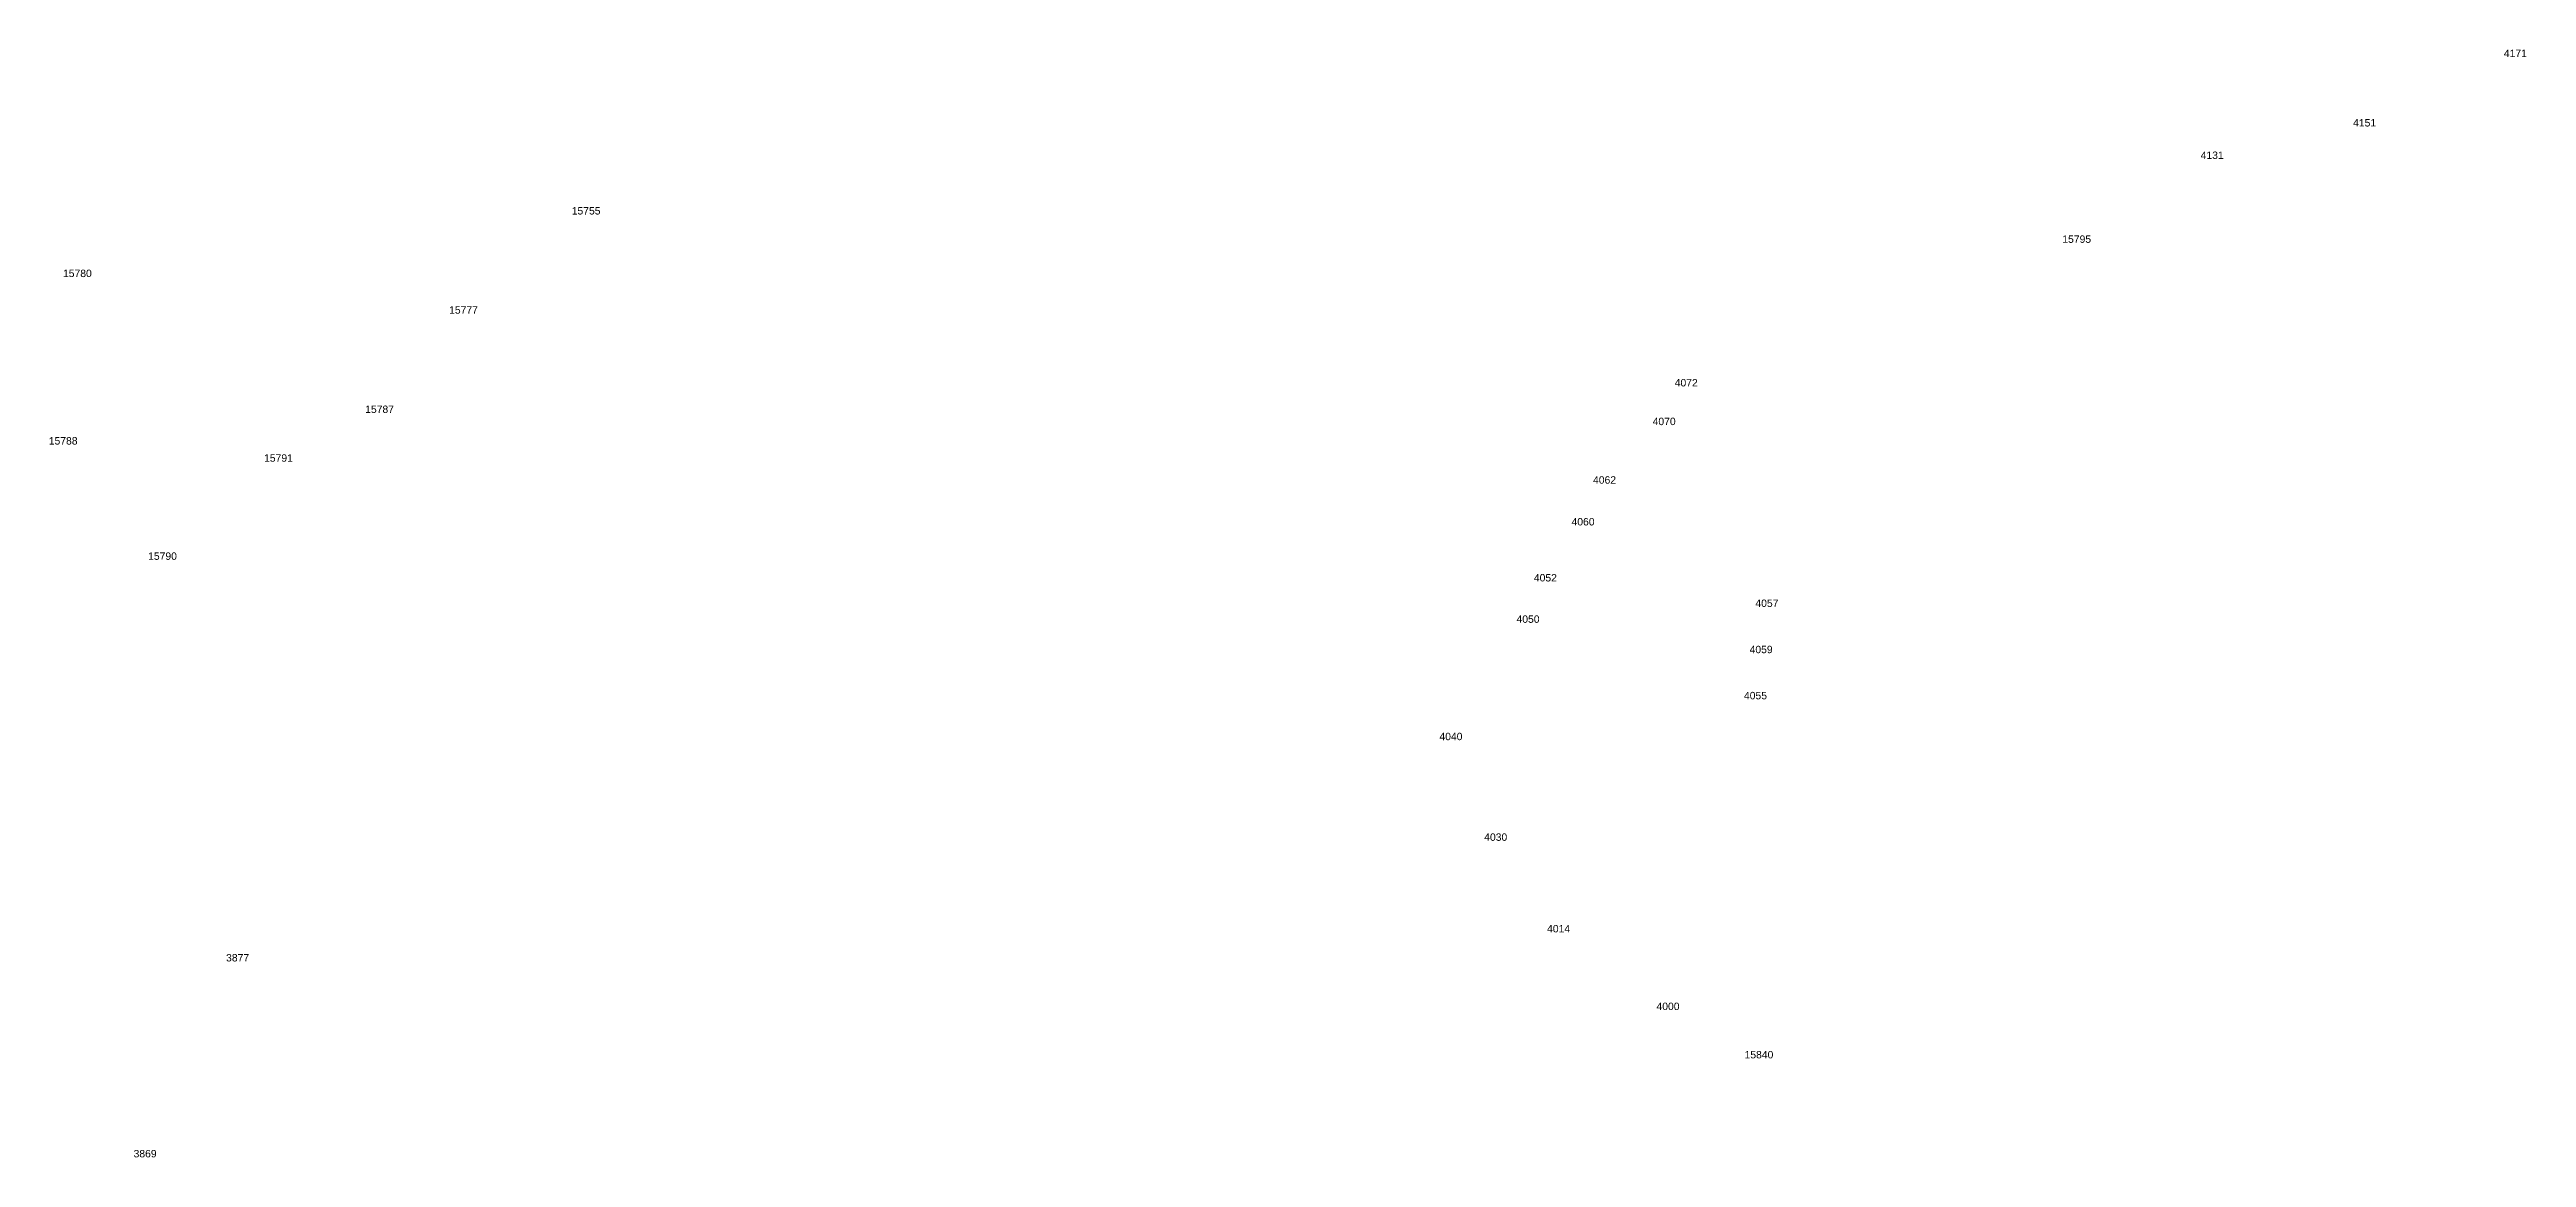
# Model space of a CAD drawing. Header units: feet. Extents: x 865220 to 2781189, y -2240498 to 970979.
# Drawn here: x 2769555 to 2771226, y 955262 to 956010 of the extents above; entities that cross this region are included whole.
import ezdxf

# ---------------------------------------------------------------- set-up
doc = ezdxf.new("R2010")
doc.units = ezdxf.units.FT
doc.header["$LTSCALE"] = 0.015
doc.header["$MEASUREMENT"] = 0
doc.layers.add('NOTES', color=7, linetype='Continuous')
doc.layers.add('Scott County Addresses', color=7, linetype='Continuous')
doc.styles.add('Dimensions 100', font='arial.ttf')

# ---------------------------------------------------------------- blocks, each defined once
blk = doc.blocks.new('ACMAP_ANN_TEMPLATE_Scott County Address')
at = {"layer": 'Scott County Addresses', "style": 'Dimensions 100'}
blk.add_attdef('ScottCountyAddress', (0, 0), '', height=50, dxfattribs=at)

msp = doc.modelspace()

# ---------------------------------------------------------------- hatches: boundary and pattern name
at = {"layer": 'NOTES', "lineweight": 5, "ltscale": 50}
h = msp.add_hatch(dxfattribs=at)
h.set_pattern_fill('ANSI31', color=1, scale=200)
h.set_pattern_definition([(45, (-77373.197, -38338.257), (-17.67766953, 17.67766953), [])])
edge = h.paths.add_edge_path()
edge.add_arc((-36684104.4, 974184.5), 39453460.3, 359.97783818, 359.97815546)
edge.add_line((2769353.1, 959142.5), (2769353.1, 959142.5))
edge.add_line((2769353.1, 959142.5), (2769353.2, 959362.5))
edge.add_line((2769353.2, 959362.5), (2770280.2, 959367.3))
edge.add_line((2770280.2, 959367.3), (2770301.1, 958927.5))
edge.add_line((2770301.1, 958927.5), (2770012.9, 958926))
edge.add_line((2770012.9, 958926), (2769897.9, 958925.4))
edge.add_line((2769897.9, 958925.4), (2769552.9, 958923.9))
edge.add_line((2769552.9, 958923.9), (2769353, 958924.1))

# ---------------------------------------------------------------- block references
at = {"layer": 'Scott County Addresses', "lineweight": 5, "xscale": 0.1, "yscale": 0.1, "zscale": 0.1}
for p, values in [((2771210.3, 956004.7), {'ScottCountyAddress': '4171'}), ((2771108.6, 955957.8), {'ScottCountyAddress': '4151'}), ((2771005.8, 955935.9), {'ScottCountyAddress': '4131'}), ((2769907.2, 955898.4), {'ScottCountyAddress': '15755'}), ((2770912.5, 955879.3), {'ScottCountyAddress': '15795'}), ((2769564.1, 955856.2), {'ScottCountyAddress': '15780'}), ((2769824.5, 955831.5), {'ScottCountyAddress': '15777'}), ((2770651.1, 955782.4), {'ScottCountyAddress': '4072'}), ((2769767.9, 955764.5), {'ScottCountyAddress': '15787'}), ((2770636.2, 955756.3), {'ScottCountyAddress': '4070'}), ((2769554.5, 955743.2), {'ScottCountyAddress': '15788'}), ((2769699.7, 955731.6), {'ScottCountyAddress': '15791'}), ((2770596, 955716.8), {'ScottCountyAddress': '4062'}), ((2770581.5, 955688.6), {'ScottCountyAddress': '4060'}), ((2769621.5, 955665.4), {'ScottCountyAddress': '15790'}), ((2770556.1, 955650.8), {'ScottCountyAddress': '4052'}), ((2770705.5, 955633.6), {'ScottCountyAddress': '4057'}), ((2770544.4, 955622.9), {'ScottCountyAddress': '4050'}), ((2770701.6, 955602.4), {'ScottCountyAddress': '4059'}), ((2770697.8, 955571.3), {'ScottCountyAddress': '4055'}), ((2770492.4, 955543.7), {'ScottCountyAddress': '4040'}), ((2770522.6, 955475.8), {'ScottCountyAddress': '4030'}), ((2770565, 955414), {'ScottCountyAddress': '4014'}), ((2769674.1, 955394.4), {'ScottCountyAddress': '3877'}), ((2770638.8, 955361.6), {'ScottCountyAddress': '4000'}), ((2770698.2, 955329), {'ScottCountyAddress': '15840'}), ((2769611.7, 955262.2), {'ScottCountyAddress': '3869'})]:
    msp.add_blockref('ACMAP_ANN_TEMPLATE_Scott County Address', p, dxfattribs=at).add_auto_attribs(values)

doc.saveas('drawing.dxf')
